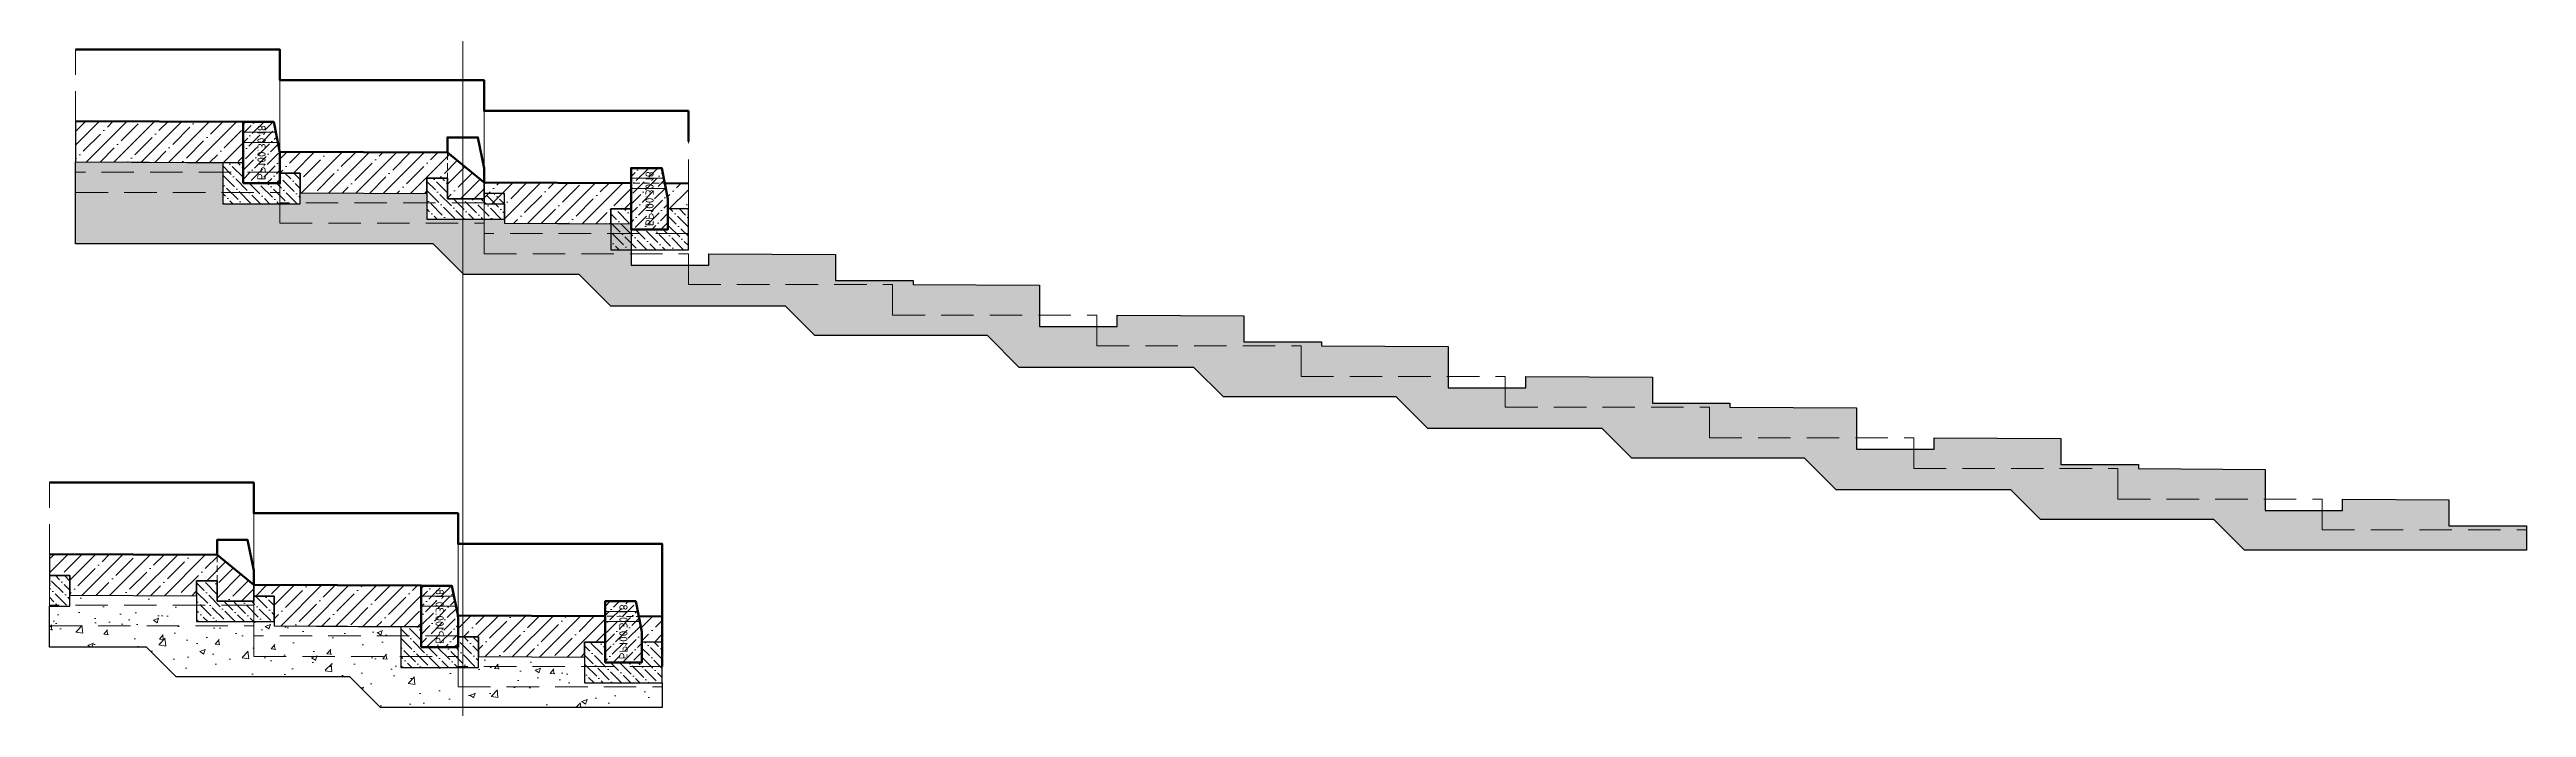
# Model space of a CAD drawing. Header units: millimetres. Extents: x -3202496 to 4385296, y -544754 to -321270.
# Drawn here: x 536653 to 548780, y -431081 to -427861 of the extents above; entities that cross this region are included whole.
import ezdxf

# ---------------------------------------------------------------- set-up
doc = ezdxf.new("R2010")
doc.units = ezdxf.units.MM
doc.linetypes.add('HIDDEN', pattern=[9.525, 6.35, -3.175])
for name, color, linetype, lineweight in [('ГП_искусств сооруж-я_второстепенные', 7, 'Continuous', 25), ('ГП_искусств сооруж-я_невидимые', 7, 'HIDDEN', 18), ('ГП_искусств сооруж-я_основная конструкция', 7, 'Continuous', 50), ('ГП_искусств сооруж-я_штриховка', 7, 'Continuous', 9)]:
    doc.layers.add(name, color=color, linetype=linetype, lineweight=lineweight)
doc.layers.add('ГП_искусств сооруж-я_Откос', color=7, linetype='Continuous')
doc.layers.add('помощь', color=1, linetype='Continuous', lineweight=0, plot=False)
doc.styles.add('СПДС', font='isocpeur.ttf')

# ---------------------------------------------------------------- blocks, each defined once
blk = doc.blocks.new('БР100.30.18 ред')
at = {"layer": 'ГП_искусств сооруж-я_штриховка', "ltscale": 10}
h = blk.add_hatch(dxfattribs=at)
h.set_pattern_fill('ANSI36', color=256, scale=10, angle=90)
h.set_pattern_definition([(135, (-2628203.914, -2987151.874), (-61.73926083, 16.83798023), [79.375, -15.875, 0, -15.875])])
h.paths.add_polyline_path([(0, 0), (0, 300), (-150, 300), (-180, 150), (-180, 0)])
at = {"layer": 'ГП_искусств сооруж-я_основная конструкция', "color": 0, "linetype": 'ByBlock', "lineweight": -2, "ltscale": 10}
blk.add_lwpolyline([(0, 0), (0, 300), (-150, 300), (-180, 150), (-180, 0)], close=True, dxfattribs=at)
at = {"layer": 'помощь', "ltscale": 10}
for points in [[(0, 250), (-160, 250)], [(0, 200), (-170, 200)]]:
    blk.add_lwpolyline(points, dxfattribs=at)
at = {"layer": 'помощь', "ltscale": 10, "style": 'СПДС'}
blk.add_text('БР100.30.18', height=40, rotation=90, dxfattribs=at).set_placement((-70, 15))
blk = doc.blocks.new('перепад Биклянь')
at = {"layer": 'ГП_искусств сооруж-я_штриховка', "ltscale": 0.01}
h = blk.add_hatch(dxfattribs=at)
h.set_pattern_fill('ANSI35', scale=15, style=0)
h.set_pattern_definition([(45, (-1936522.28, 1377290.59), (-67.351921, 67.351921), []), (45, (-1936454.93, 1377290.59), (-67.351921, 67.351921), [119.0625, -23.8125, 0, -23.8125])])
h.paths.add_polyline_path([(820, -4), (0, 0), (0, -105), (100, -105), (100, -201), (720, -204), (720, -130), (820, -130), (820, -230), (1000, -230), (1000, -150)])
at = {"layer": 'ГП_искусств сооруж-я_штриховка', "ltscale": 10}
h = blk.add_hatch(dxfattribs=at)
h.set_pattern_fill('ANSI36', color=256, scale=10, angle=90)
h.set_pattern_definition([(135, (-1936522.28, 1377285.592), (-61.73926083, 16.83798023), [79.375, -15.875, 0, -15.875])])
h.paths.add_polyline_path([(0, -255), (100, -255), (100, -105), (0, -105), (0, -155)])
at = {"layer": 'ГП_искусств сооруж-я_штриховка', "ltscale": 0.01}
h = blk.add_hatch(dxfattribs=at)
h.set_pattern_fill('AR-CONC', scale=1.5, style=0)
h.set_pattern_definition([(50, (-9000, 1350), (273.277, -23.9086), [28.575, -314.325]), (355, (-9000, 1350), (-52.865, 286.585), [22.86, -251.461]), (100.4514, (-8977.23, 1348), (220.412, 262.6766), [24.285, -267.1354]), (46.1842, (-9000, 1426.2), (406.619, -63.0635), [42.862, -471.487]), (96.6356, (-8966.1, 1420.94), (356.106, 371.139), [36.428, -400.703]), (351.184, (-9000, 1426.2), (356.106, 371.139), [34.29, -377.19]), (21, (-8961.9, 1407.15), (227.4216, -153.398), [28.575, -314.325]), (326, (-8961.9, 1407.15), (92.703, 276.282), [22.86, -251.46]), (71.4514, (-8942.95, 1394.37), (320.1246, 122.884), [24.285, -267.135]), (37.5, (-9000, 1350), (4.6329, 126.83256), [0, -248.412, 0, -255.27, 0, -252.4125]), (7.5, (-9000, 1350), (100.2295, 150.2709), [0, -145.542, 0, -242.697, 0, -96.2025]), (327.5, (-9084.96, 1350), (203.3859, -8.5931), [0, -95.25, 0, -297.18, 0, -394.335]), (317.5, (-9123.06, 1350), (222.1938, 38.1397), [0, -123.825, 0, -197.358, 0, -280.035])])
h.paths.add_polyline_path([(0, -255), (100, -255), (100, -201), (720, -204), (720, -330), (1100, -330), (1100, -350), (1720, -355), (1720, -555), (2100, -555), (2100, -500), (2620, -504), (2620, -630), (3000, -630), (3000, -750), (1720, -750), (1620, -750), (1470, -600), (720, -600), (620, -600), (475, -455), (0, -455)])
at = {"layer": 'ГП_искусств сооруж-я_штриховка', "ltscale": 10}
h = blk.add_hatch(dxfattribs=at)
h.set_pattern_fill('ANSI36', color=256, scale=10, angle=90)
h.set_pattern_definition([(135, (-1935522.28, 1377210.592), (-61.73926083, 16.83798023), [79.375, -15.875, 0, -15.875])])
h.paths.add_polyline_path([(820, -130), (720, -130), (720, -330), (1100, -330), (1100, -205), (1000, -205), (1000, -230), (820, -230)])
at = {"layer": 'ГП_искусств сооруж-я_штриховка', "ltscale": 0.01}
h = blk.add_hatch(dxfattribs=at)
h.set_pattern_fill('ANSI35', scale=15, style=0)
h.set_pattern_definition([(45, (-1936702.28, 1377200.59), (-67.351921, 67.351921), []), (45, (-1936634.93, 1377200.59), (-67.351921, 67.351921), [119.0625, -23.8125, 0, -23.8125])])
h.paths.add_polyline_path([(1820, -154), (1000, -150), (1000, -205), (1100, -205), (1100, -350), (1820, -354)])
at = {"layer": 'ГП_искусств сооруж-я_штриховка', "ltscale": 10}
h = blk.add_hatch(dxfattribs=at)
h.set_pattern_fill('ANSI36', color=256, scale=10, angle=90)
h.set_pattern_definition([(135, (-1934522.28, 1376985.592), (-61.73926083, 16.83798023), [79.375, -15.875, 0, -15.875])])
h.paths.add_polyline_path([(1820, -355), (1720, -355), (1720, -555), (2100, -555), (2100, -405), (2000, -405), (2000, -455), (1820, -455)])
at = {"layer": 'ГП_искусств сооруж-я_штриховка', "ltscale": 0.01}
h = blk.add_hatch(dxfattribs=at)
h.set_pattern_fill('ANSI35', scale=15, style=0)
h.set_pattern_definition([(45, (-1935702.28, 1377050.59), (-67.351921, 67.351921), []), (45, (-1935634.93, 1377050.59), (-67.351921, 67.351921), [119.0625, -23.8125, 0, -23.8125])])
h.paths.add_polyline_path([(2720, -304), (2000, -300), (2000, -405), (2100, -405), (2100, -500), (2620, -504), (2620, -430), (2720, -430)])
h = blk.add_hatch(dxfattribs=at)
h.set_pattern_fill('ANSI35', scale=15, style=0)
h.set_pattern_definition([(45, (-554411.46, 361067.65), (-67.351921, 67.351921), []), (45, (-554344.105, 361067.65), (-67.351921, 67.351921), [119.0625, -23.8125, 0, -23.8125])])
h.paths.add_polyline_path([(2885, -304), (3000, -305), (3000, -430), (2900, -430), (2900, -381)])
at = {"layer": 'ГП_искусств сооруж-я_штриховка', "ltscale": 10}
h = blk.add_hatch(dxfattribs=at)
h.set_pattern_fill('ANSI36', color=256, scale=10, angle=90)
h.set_pattern_definition([(135, (-1939522.28, 1376920.592), (-61.73926083, 16.83798023), [79.375, -15.875, 0, -15.875])])
h.paths.add_polyline_path([(2720, -430), (2620, -430), (2620, -630), (3000, -630), (3000, -430), (2900, -430), (2900, -530), (2720, -530)])
at = {"layer": 'ГП_искусств сооруж-я_второстепенные', "ltscale": 10}
for points in [[(820, -4), (0, 0), (0, -105), (100, -105), (100, -201), (720, -204), (720, -130), (820, -130), (820, -230), (1000, -230), (1000, -150)], [(0, -255), (100, -255), (100, -201), (720, -204), (720, -330), (1100, -330), (1100, -350), (1720, -355), (1720, -555), (2100, -555), (2100, -500), (2620, -504), (2620, -630), (3000, -630), (3000, -750), (1720, -750), (1620, -750), (1470, -600), (720, -600), (620, -600), (475, -455), (0, -455)], [(1820, -154), (1000, -150), (1000, -205), (1100, -205), (1100, -350), (1820, -354)], [(2720, -304), (2000, -300), (2000, -405), (2100, -405), (2100, -500), (2620, -504), (2620, -430), (2720, -430)]]:
    blk.add_lwpolyline(points, close=True, dxfattribs=at)
at = {"layer": 'ГП_искусств сооруж-я_второстепенные', "ltscale": 50}
blk.add_lwpolyline([(0, -255), (100, -255), (100, -105), (0, -105), (0, -155)], dxfattribs=at)
for points in [[(820, -130), (720, -130), (720, -330), (1100, -330), (1100, -205), (1000, -205), (1000, -230), (820, -230)], [(1820, -355), (1720, -355), (1720, -555), (2100, -555), (2100, -405), (2000, -405), (2000, -455), (1820, -455)], [(2720, -430), (2620, -430), (2620, -630), (3000, -630), (3000, -430), (2900, -430), (2900, -530), (2720, -530)]]:
    blk.add_lwpolyline(points, close=True, dxfattribs=at)
at = {"layer": 'ГП_искусств сооруж-я_невидимые', "ltscale": 25}
for points in [[(0, 350), (1000, 350), (1000, -250), (0, -250)], [(1000, 200), (2000, 200), (2000, -400), (1000, -400)], [(2000, 50), (3000, 50), (3000, -550), (2000, -550)]]:
    blk.add_lwpolyline(points, close=True, dxfattribs=at)
at = {"layer": 'ГП_искусств сооруж-я_невидимые', "ltscale": 5}
blk.add_lwpolyline([(820, -230), (820, 70), (970, 70), (1000, -80), (1000, -230)], close=True, dxfattribs=at)
at = {"layer": 'ГП_искусств сооруж-я_невидимые', "ltscale": 25}
blk.add_lwpolyline([(0, -200), (0, -350), (1000, -350), (1000, -500), (2000, -500), (2000, -650), (3000, -650)], dxfattribs=at)
at = {"layer": 'ГП_искусств сооруж-я_невидимые', "ltscale": 5}
blk.add_lwpolyline([(3000, -305), (2720, -304)], dxfattribs=at)
at = {"layer": 'ГП_искусств сооруж-я_основная конструкция', "ltscale": 10}
for points in [[(0, 350), (1000, 350), (1000, 200), (2000, 200), (2000, 50), (3000, 50), (3000, -550)], [(0, 0), (820, -4), (1000, -150)], [(1000, -150), (1000, -80), (970, 70), (820, 70), (820, -4)], [(1000, -150), (1820, -154)], [(1000, -150), (1820, -154)], [(2000, -300), (2720, -304)], [(2885, -304), (3000, -305)]]:
    blk.add_lwpolyline(points, dxfattribs=at)
at = {"layer": 'помощь', "ltscale": 10}
blk.add_lwpolyline([(2885, -304), (3000, -305), (3000, -430), (2900, -430), (2900, -381)], close=True, dxfattribs=at)
at = {"layer": 'ГП_искусств сооруж-я_основная конструкция', "xscale": -1}
for p in [(1820, -455), (2720, -530)]:
    blk.add_blockref('БР100.30.18 ред', p, dxfattribs=at)

msp = doc.modelspace()

# ---------------------------------------------------------------- hatches: boundary and pattern name
at = {"layer": 'ГП_искусств сооруж-я_штриховка', "ltscale": 0.01}
h = msp.add_hatch(dxfattribs=at)
h.set_pattern_fill('ANSI35', scale=15, style=0)
h.set_pattern_definition([(45, (-1398741.92, 948920.01), (-67.351921, 67.351921), []), (45, (-1398674.57, 948920.01), (-67.351921, 67.351921), [119.0625, -23.8125, 0, -23.8125])])
h.paths.add_polyline_path([(537600.36, -428215.58), (536780.36, -428211.48), (536780.36, -428411.48), (537600.36, -428415.58)])
h = msp.add_hatch(dxfattribs=at)
h.set_pattern_fill('AR-CONC', scale=1.5, style=0)
h.set_pattern_definition([(50, (536780.36, -428211.48), (273.277, -23.9086), [28.575, -314.325]), (355, (536780.36, -428211.48), (-52.865, 286.585), [22.86, -251.461]), (100.4514, (536803.14, -428213.48), (220.412, 262.6766), [24.285, -267.1354]), (46.1842, (536780.36, -428135.3), (406.619, -63.0635), [42.862, -471.487]), (96.6356, (536814.25, -428140.54), (356.106, 371.139), [36.428, -400.703]), (351.184, (536780.36, -428135.3), (356.106, 371.139), [34.29, -377.19]), (21, (536818.46, -428154.33), (227.4216, -153.398), [28.575, -314.325]), (326, (536818.46, -428154.33), (92.703, 276.282), [22.86, -251.46]), (71.4514, (536837.42, -428167.12), (320.1246, 122.884), [24.285, -267.135]), (37.5, (536780.36, -428211.48), (4.6329, 126.83256), [0, -248.412, 0, -255.27, 0, -252.4125]), (7.5, (536780.36, -428211.48), (100.2295, 150.2709), [0, -145.542, 0, -242.697, 0, -96.2025]), (327.5, (536695.4, -428211.48), (203.3859, -8.5931), [0, -95.25, 0, -297.18, 0, -394.335]), (317.5, (536657.3, -428211.48), (222.1938, 38.1397), [0, -123.825, 0, -197.358, 0, -280.035])])
h.paths.add_polyline_path([(548780.36, -430311.48), (547500.36, -430311.48), (547400.36, -430311.48), (547250.36, -430161.48), (546500.36, -430161.48), (546400.36, -430161.48), (546255.36, -430016.48), (545500.36, -430016.48), (545400.36, -430016.48), (545245.36, -429861.48), (544500.36, -429861.48), (544400.36, -429861.48), (544255.36, -429716.48), (543500.36, -429716.48), (543400.36, -429716.48), (543245.36, -429561.48), (542500.36, -429561.48), (542400.36, -429561.48), (542255.36, -429416.48), (541500.36, -429416.48), (541400.36, -429416.48), (541245.36, -429261.48), (540500.36, -429261.48), (540400.36, -429261.48), (540255.36, -429116.48), (539500.36, -429116.48), (539400.36, -429116.48), (539245.36, -428961.48), (538680.36, -428961.48), (538530.36, -428811.48), (536780.36, -428811.48), (536780.36, -428411.48), (537500.36, -428414.58), (537500.36, -428615.58), (537880.36, -428615.58), (537880.36, -428561.98), (538500.36, -428565.08), (538500.36, -428691.48), (538880.36, -428691.48), (538880.36, -428711.48), (539500.36, -428715.02), (539500.36, -428916.48), (539880.36, -428916.48), (539880.36, -428861.48), (540500.36, -428865.02), (540500.36, -428991.48), (540880.36, -428991.48), (540880.36, -429011.48), (541500.36, -429015.02), (541500.36, -429216.48), (541880.36, -429216.48), (541880.36, -429161.98), (542500.36, -429165.08), (542500.36, -429291.48), (542880.36, -429291.48), (542880.36, -429311.48), (543500.36, -429315.02), (543500.36, -429516.48), (543880.36, -429516.48), (543880.36, -429461.48), (544500.36, -429465.02), (544500.36, -429591.48), (544880.36, -429591.48), (544880.36, -429611.48), (545500.36, -429615.02), (545500.36, -429816.48), (545880.36, -429816.48), (545880.36, -429761.98), (546500.36, -429765.08), (546500.36, -429891.48), (546880.36, -429891.48), (546880.36, -429911.48), (547500.36, -429916.48), (547500.36, -430116.48), (547880.36, -430116.48), (547880.36, -430061.48), (548400.36, -430065.02), (548400.36, -430191.48), (548780.36, -430191.48)])
at = {"layer": 'ГП_искусств сооруж-я_штриховка', "ltscale": 10}
h = msp.add_hatch(dxfattribs=at)
h.set_pattern_fill('ANSI36', color=256, scale=10, angle=90)
h.set_pattern_definition([(135, (-1398741.918, 948925.007), (-61.73926083, 16.83798023), [79.375, -15.875, 0, -15.875])])
h.paths.add_polyline_path([(537600.36, -428415.58), (537500.36, -428415.58), (537500.36, -428615.58), (537880.36, -428615.58), (537880.36, -428465.58), (537780.36, -428465.58), (537780.36, -428515.58), (537600.36, -428515.58)])
at = {"layer": 'ГП_искусств сооруж-я_штриховка', "ltscale": 0.01}
h = msp.add_hatch(dxfattribs=at)
h.set_pattern_fill('ANSI35', scale=15, style=0)
h.set_pattern_definition([(45, (-1398741.92, 948929.11), (-67.351921, 67.351921), []), (45, (-1398674.57, 948929.11), (-67.351921, 67.351921), [119.0625, -23.8125, 0, -23.8125])])
h.paths.add_polyline_path([(538600.36, -428365.58), (537780.36, -428361.48), (537780.36, -428465.58), (537880.36, -428465.58), (537880.36, -428561.98), (538500.36, -428565.08), (538500.36, -428490.58), (538600.36, -428490.58), (538600.36, -428591.48), (538780.36, -428591.48), (538780.36, -428511.48)])
at = {"layer": 'ГП_искусств сооруж-я_штриховка', "ltscale": 10}
h = msp.add_hatch(dxfattribs=at)
h.set_pattern_fill('ANSI36', color=256, scale=10, angle=90)
h.set_pattern_definition([(135, (-1397741.918, 948849.107), (-61.73926083, 16.83798023), [79.375, -15.875, 0, -15.875])])
h.paths.add_polyline_path([(538600.36, -428491.48), (538500.36, -428491.48), (538500.36, -428691.48), (538880.36, -428691.48), (538880.36, -428566.48), (538780.36, -428566.48), (538780.36, -428591.48), (538600.36, -428591.48)])
at = {"layer": 'ГП_искусств сооруж-я_штриховка', "ltscale": 0.01}
h = msp.add_hatch(dxfattribs=at)
h.set_pattern_fill('ANSI35', scale=15, style=0)
h.set_pattern_definition([(45, (-1398921.92, 948839.11), (-67.351921, 67.351921), []), (45, (-1398854.57, 948839.11), (-67.351921, 67.351921), [119.0625, -23.8125, 0, -23.8125])])
h.paths.add_polyline_path([(539500.36, -428515.08), (538780.36, -428511.48), (538780.36, -428616.48), (538880.36, -428616.48), (538880.36, -428711.48), (539400.36, -428715.02), (539400.36, -428641.48), (539500.36, -428641.48)])
h = msp.add_hatch(dxfattribs=at)
h.set_pattern_fill('ANSI35', scale=15, style=0)
h.set_pattern_definition([(45, (-17631.09, -67143.84), (-67.351921, 67.351921), []), (45, (-17563.74, -67143.84), (-67.351921, 67.351921), [119.0625, -23.8125, 0, -23.8125])])
h.paths.add_polyline_path([(539665.25, -428515.91), (539780.36, -428516.48), (539780.36, -428641.48), (539680.36, -428641.48), (539680.36, -428592.4)])
at = {"layer": 'ГП_искусств сооруж-я_штриховка', "ltscale": 10}
h = msp.add_hatch(dxfattribs=at)
h.set_pattern_fill('ANSI36', color=256, scale=10, angle=90)
h.set_pattern_definition([(135, (-1402741.918, 948709.107), (-61.73926083, 16.83798023), [79.375, -15.875, 0, -15.875])])
h.paths.add_polyline_path([(539500.36, -428641.48), (539400.36, -428641.48), (539400.36, -428841.48), (539780.36, -428841.48), (539780.36, -428641.48), (539680.36, -428641.48), (539680.36, -428741.48), (539500.36, -428741.48)])

# ---------------------------------------------------------------- linework, layer by layer
at = {"layer": 'ГП_искусств сооруж-я_второстепенные', "ltscale": 10}
for points in [[(537600.36, -428215.58), (536780.36, -428211.48), (536780.36, -428411.48), (537600.36, -428415.58)], [(548780.36, -430311.48), (547500.36, -430311.48), (547400.36, -430311.48), (547250.36, -430161.48), (546500.36, -430161.48), (546400.36, -430161.48), (546255.36, -430016.48), (545500.36, -430016.48), (545400.36, -430016.48), (545245.36, -429861.48), (544500.36, -429861.48), (544400.36, -429861.48), (544255.36, -429716.48), (543500.36, -429716.48), (543400.36, -429716.48), (543245.36, -429561.48), (542500.36, -429561.48), (542400.36, -429561.48), (542255.36, -429416.48), (541500.36, -429416.48), (541400.36, -429416.48), (541245.36, -429261.48), (540500.36, -429261.48), (540400.36, -429261.48), (540255.36, -429116.48), (539500.36, -429116.48), (539400.36, -429116.48), (539245.36, -428961.48), (538680.36, -428961.48), (538530.36, -428811.48), (536780.36, -428811.48), (536780.36, -428411.48), (537500.36, -428414.58), (537500.36, -428615.58), (537880.36, -428615.58), (537880.36, -428561.98), (538500.36, -428565.08), (538500.36, -428691.48), (538880.36, -428691.48), (538880.36, -428711.48), (539500.36, -428715.02), (539500.36, -428916.48), (539880.36, -428916.48), (539880.36, -428861.48), (540500.36, -428865.02), (540500.36, -428991.48), (540880.36, -428991.48), (540880.36, -429011.48), (541500.36, -429015.02), (541500.36, -429216.48), (541880.36, -429216.48), (541880.36, -429161.98), (542500.36, -429165.08), (542500.36, -429291.48), (542880.36, -429291.48), (542880.36, -429311.48), (543500.36, -429315.02), (543500.36, -429516.48), (543880.36, -429516.48), (543880.36, -429461.48), (544500.36, -429465.02), (544500.36, -429591.48), (544880.36, -429591.48), (544880.36, -429611.48), (545500.36, -429615.02), (545500.36, -429816.48), (545880.36, -429816.48), (545880.36, -429761.98), (546500.36, -429765.08), (546500.36, -429891.48), (546880.36, -429891.48), (546880.36, -429911.48), (547500.36, -429916.48), (547500.36, -430116.48), (547880.36, -430116.48), (547880.36, -430061.48), (548400.36, -430065.02), (548400.36, -430191.48), (548780.36, -430191.48)], [(538600.36, -428365.58), (537780.36, -428361.48), (537780.36, -428465.58), (537880.36, -428465.58), (537880.36, -428561.98), (538500.36, -428565.08), (538500.36, -428490.58), (538600.36, -428490.58), (538600.36, -428591.48), (538780.36, -428591.48), (538780.36, -428511.48)], [(539500.36, -428515.08), (538780.36, -428511.48), (538780.36, -428616.48), (538880.36, -428616.48), (538880.36, -428711.48), (539400.36, -428715.02), (539400.36, -428641.48), (539500.36, -428641.48)]]:
    msp.add_lwpolyline(points, close=True, dxfattribs=at)
at = {"layer": 'ГП_искусств сооруж-я_второстепенные', "ltscale": 50}
for points in [[(537600.36, -428415.58), (537500.36, -428415.58), (537500.36, -428615.58), (537880.36, -428615.58), (537880.36, -428465.58), (537780.36, -428465.58), (537780.36, -428515.58), (537600.36, -428515.58)], [(538600.36, -428491.48), (538500.36, -428491.48), (538500.36, -428691.48), (538880.36, -428691.48), (538880.36, -428566.48), (538780.36, -428566.48), (538780.36, -428591.48), (538600.36, -428591.48)], [(539500.36, -428641.48), (539400.36, -428641.48), (539400.36, -428841.48), (539780.36, -428841.48), (539780.36, -428641.48), (539680.36, -428641.48), (539680.36, -428741.48), (539500.36, -428741.48)]]:
    msp.add_lwpolyline(points, close=True, dxfattribs=at)
at = {"layer": 'ГП_искусств сооруж-я_невидимые', "ltscale": 25}
for points in [[(536780.36, -427861.48), (537780.36, -427861.48), (537780.36, -428461.48), (536780.36, -428461.48)], [(537780.36, -428011.48), (538780.36, -428011.48), (538780.36, -428611.48), (537780.36, -428611.48)], [(538780.36, -428161.48), (539780.36, -428161.48), (539780.36, -428761.48), (538780.36, -428761.48)]]:
    msp.add_lwpolyline(points, close=True, dxfattribs=at)
at = {"layer": 'ГП_искусств сооруж-я_невидимые', "ltscale": 5}
msp.add_lwpolyline([(538600.36, -428591.48), (538600.36, -428291.48), (538750.36, -428291.48), (538780.36, -428441.48), (538780.36, -428591.48)], close=True, dxfattribs=at)
at = {"layer": 'ГП_искусств сооруж-я_невидимые', "ltscale": 25}
msp.add_lwpolyline([(536780.36, -428561.48), (537780.36, -428561.48), (537780.36, -428711.48), (538780.36, -428711.48), (538780.36, -428861.48), (539780.36, -428861.48), (539780.36, -429011.48), (540780.36, -429011.48), (540780.36, -429161.48), (541780.36, -429161.48), (541780.36, -429311.48), (542780.36, -429311.48), (542780.36, -429461.48), (543780.36, -429461.48), (543780.36, -429611.48), (544780.36, -429611.48), (544780.36, -429761.48), (545780.36, -429761.48), (545780.36, -429911.48), (546780.36, -429911.48), (546780.36, -430061.48), (547780.36, -430061.48), (547780.36, -430211.48), (548780.36, -430211.48)], dxfattribs=at)
at = {"layer": 'ГП_искусств сооруж-я_невидимые', "ltscale": 5}
msp.add_lwpolyline([(539780.36, -428516.48), (539500.36, -428515.08)], dxfattribs=at)
at = {"layer": 'ГП_искусств сооруж-я_основная конструкция', "ltscale": 10}
for points in [[(536780.36, -427861.48), (537780.36, -427861.48), (537780.36, -428011.48), (538780.36, -428011.48), (538780.36, -428161.48), (539780.36, -428161.48), (539780.36, -428311.48)], [(536780.36, -428211.48), (537600.36, -428215.58)], [(538780.36, -428511.48), (538780.36, -428441.48), (538750.36, -428291.48), (538600.36, -428291.48), (538600.36, -428365.58)], [(537780.36, -428361.48), (538600.36, -428365.58), (538780.36, -428511.48)], [(538780.36, -428511.48), (539500.36, -428515.08)], [(539665.25, -428515.91), (539780.36, -428516.48)]]:
    msp.add_lwpolyline(points, dxfattribs=at)
at = {"layer": 'помощь', "ltscale": 10}
msp.add_xline((538676.92, -440831.53), (0, 1), dxfattribs=at)
msp.add_lwpolyline([(539665.25, -428515.91), (539780.36, -428516.48), (539780.36, -428641.48), (539680.36, -428641.48), (539680.36, -428592.4)], close=True, dxfattribs=at)

# ---------------------------------------------------------------- block references
at = {"layer": 'ГП_искусств сооруж-я_основная конструкция', "xscale": -1}
for p in [(537600.36, -428515.58), (539500.36, -428741.48)]:
    msp.add_blockref('БР100.30.18 ред', p, dxfattribs=at)
at = {"layer": 'ГП_искусств сооруж-я_Откос'}
msp.add_blockref('перепад Биклянь', (536652.52, -430330.74, 0.01), dxfattribs=at)

doc.saveas('drawing.dxf')
